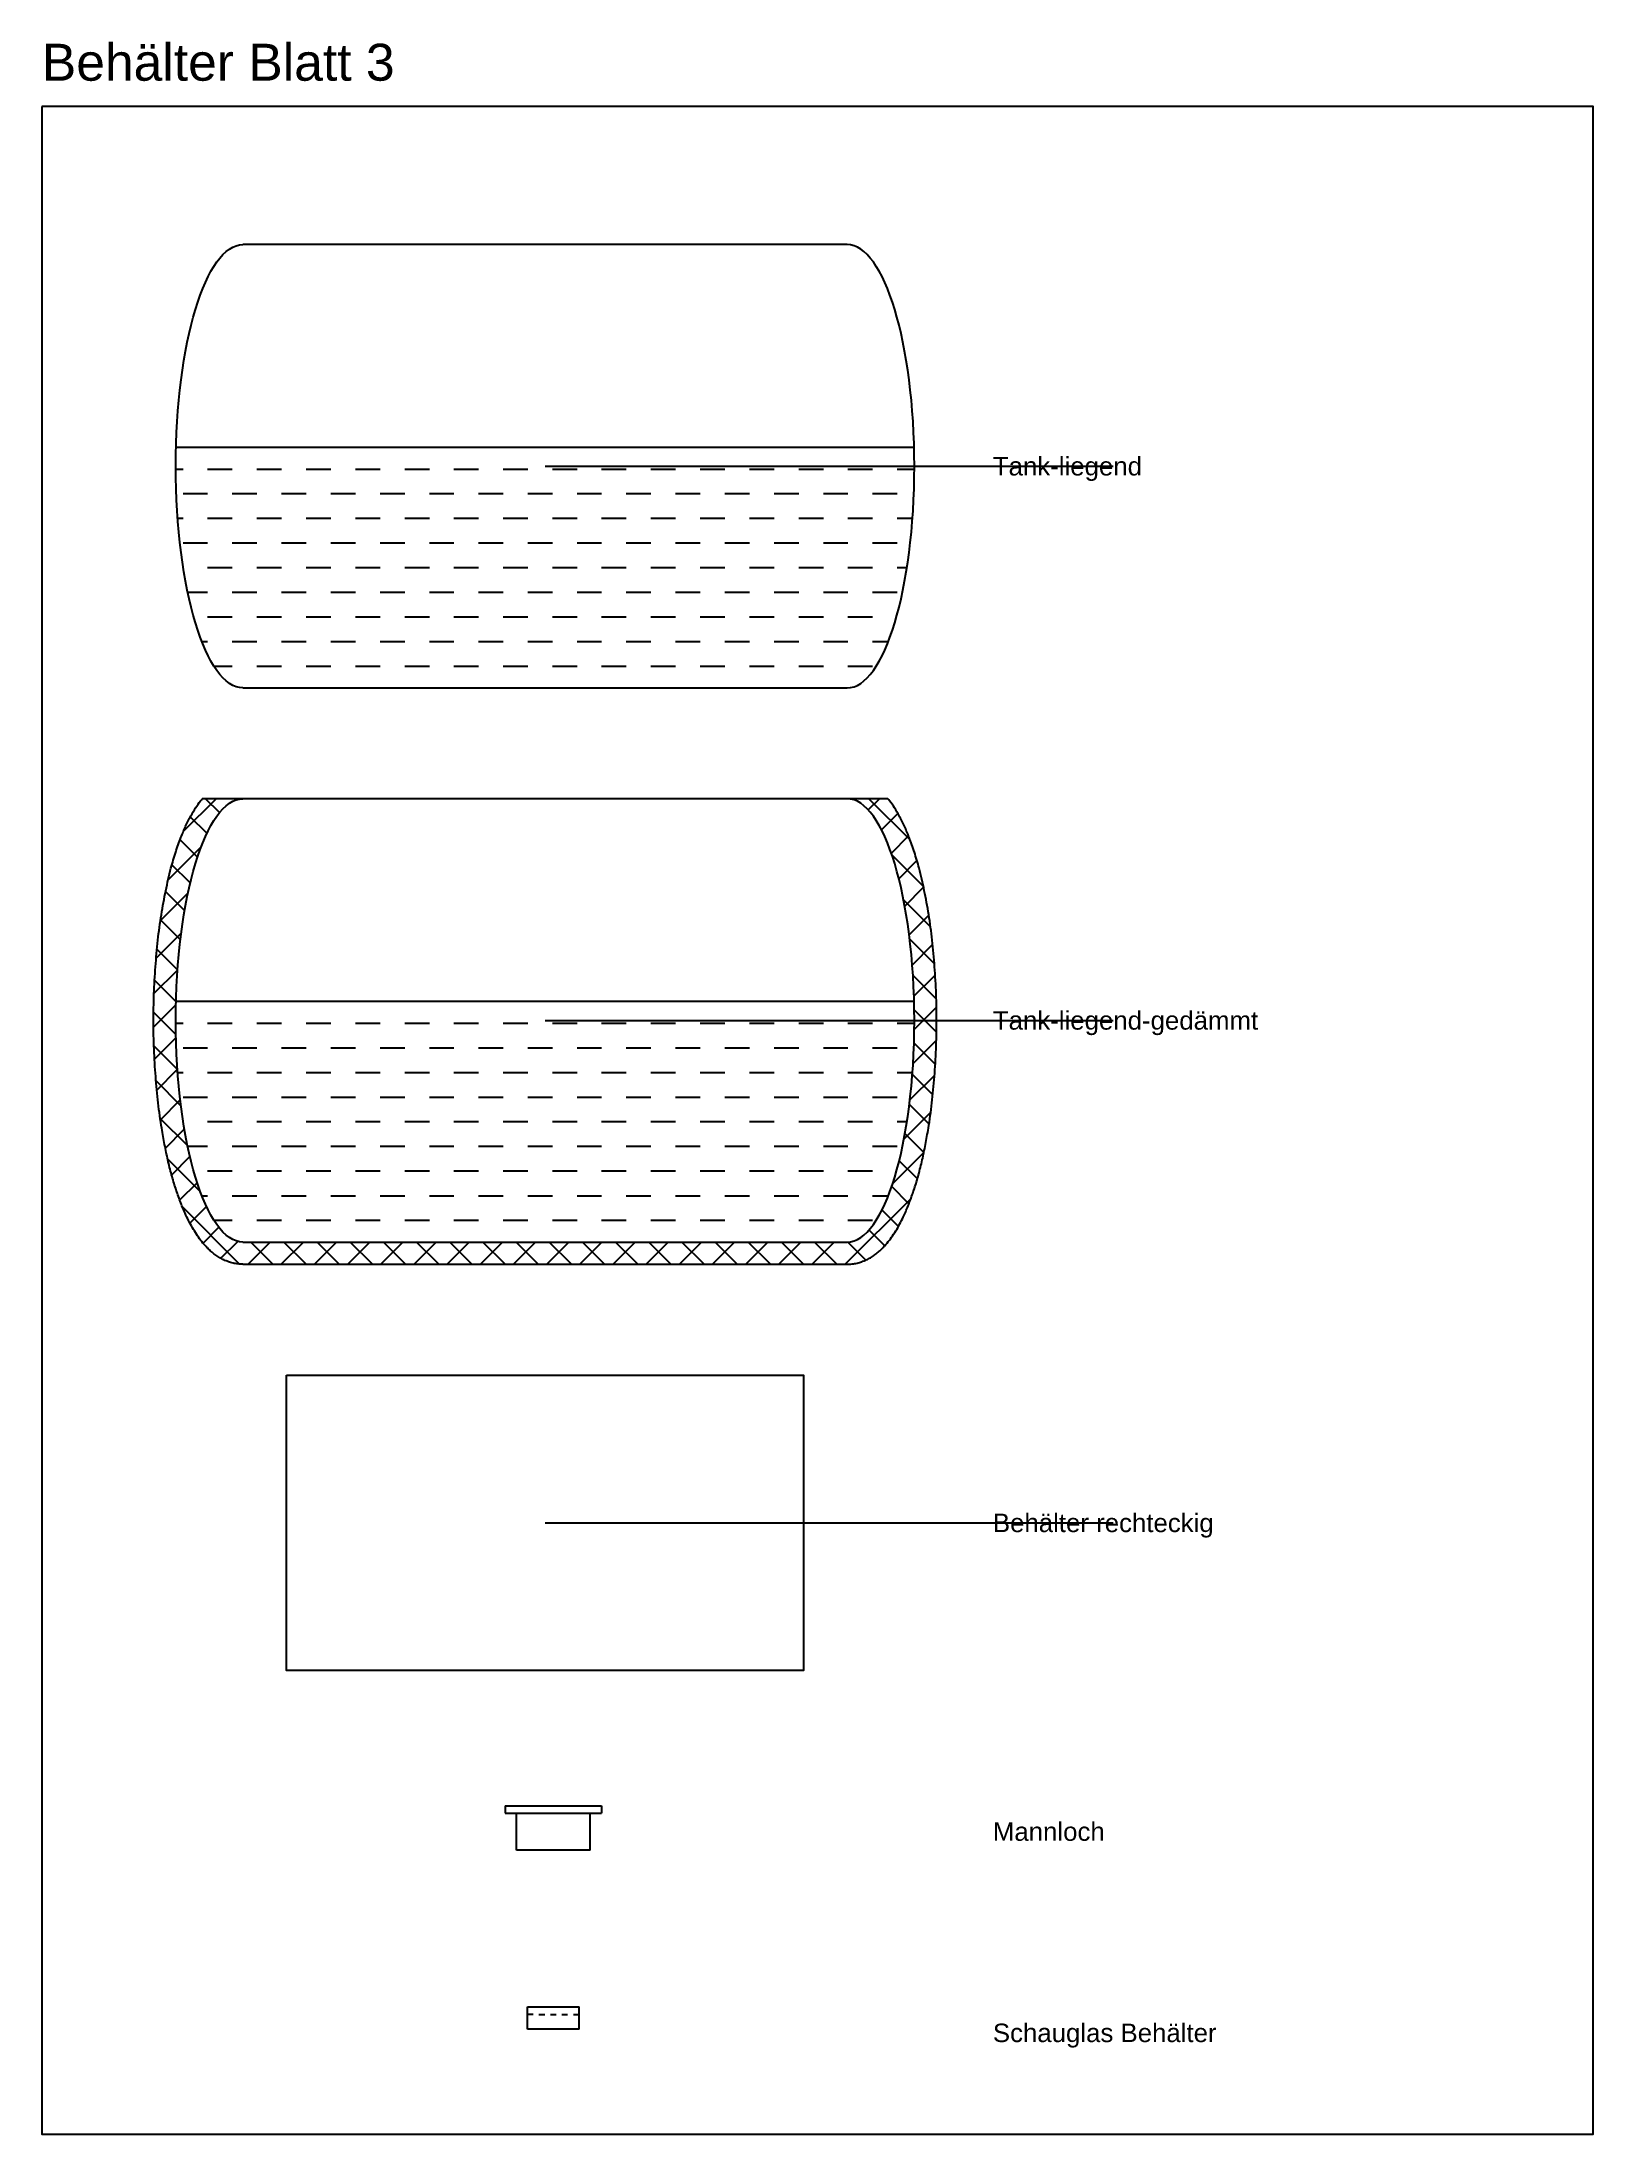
# Model space of a CAD drawing. Header units: millimetres. Extents: x 5800 to 16300, y -37466 to 14488.
# Drawn here: x 5800 to 16300, y -37466 to -23308 of the extents above; entities that cross this region are included whole.
import ezdxf
from ezdxf.enums import TextEntityAlignment as Align

# ---------------------------------------------------------------- set-up
doc = ezdxf.new("R2010")
doc.units = ezdxf.units.MM
doc.styles.get("Standard").update_dxf_attribs({"font": 'arial.ttf'})

msp = doc.modelspace()

# ---------------------------------------------------------------- texts
at = {"color": 7}
for s, p in [('Tank-liegend', (12237, -26180)), ('Tank-liegend-gedämmt', (12237, -29930)), ('Behälter rechteckig', (12237, -33330)), ('Mannloch', (12237, -35419)), ('Schauglas Behälter', (12237, -36781))]:
    msp.add_text(s, height=125, dxfattribs=at).set_placement(p, align=Align.MIDDLE_LEFT)
at = {"insert": (5800, -23448), "char_height": 250, "attachment_point": 4}
msp.add_mtext_dynamic_manual_height_columns('Behälter Blatt 3', width=4100.87, gutter_width=12.5, heights=[0], dxfattribs=at)

# ---------------------------------------------------------------- blocks, each defined once
blk = doc.blocks.new('Mannloch')
for p, q in [((-325, 300), (325, 300)), ((-325, 300), (-325, 250)), ((325, 300), (325, 250)), ((-325, 250), (325, 250)), ((-250, 0), (-250, 250)), ((250, 0), (250, 250)), ((250, 0), (-250, 0))]:
    blk.add_line(p, q)
blk = doc.blocks.new('Tank-liegend')
for p, q in [((2045, 1500), (-2045, 1500)), ((-2498, 130), (2498, 130)), ((-2500, -19), (-2450, -19)), ((-2284, -19), (-2117, -19)), ((-1950, -19), (-1784, -19)), ((-1617, -19), (-1450, -19)), ((-1283, -19), (-1117, -19)), ((-950, -19), (-783, -19)), ((-617, -19), (-450, -19)), ((-283, -19), (-117, -19)), ((50, -19), (217, -19)), ((383, -19), (550, -19)), ((717, -19), (883, -19)), ((1050, -19), (1217, -19)), ((1384, -19), (1550, -19)), ((1717, -19), (1884, -19)), ((2050, -19), (2217, -19)), ((2384, -19), (2500, -19)), ((-2450, -185), (-2284, -185)), ((-2117, -185), (-1950, -185)), ((-1784, -185), (-1617, -185)), ((-1450, -185), (-1283, -185)), ((-1117, -185), (-950, -185)), ((-783, -185), (-617, -185)), ((-450, -185), (-283, -185)), ((-117, -185), (50, -185)), ((217, -185), (383, -185)), ((550, -185), (717, -185)), ((883, -185), (1050, -185)), ((1217, -185), (1384, -185)), ((1550, -185), (1717, -185)), ((1884, -185), (2050, -185)), ((2217, -185), (2384, -185)), ((-2487, -352), (-2450, -352)), ((-2284, -352), (-2117, -352)), ((-1950, -352), (-1784, -352)), ((-1617, -352), (-1450, -352)), ((-1283, -352), (-1117, -352)), ((-950, -352), (-783, -352)), ((-617, -352), (-450, -352)), ((-283, -352), (-117, -352)), ((50, -352), (217, -352)), ((383, -352), (550, -352)), ((717, -352), (883, -352)), ((1050, -352), (1217, -352)), ((1384, -352), (1550, -352)), ((1717, -352), (1884, -352)), ((2050, -352), (2217, -352)), ((2384, -352), (2487, -352)), ((-2450, -519), (-2284, -519)), ((-2117, -519), (-1950, -519)), ((-1784, -519), (-1617, -519)), ((-1450, -519), (-1283, -519)), ((-1117, -519), (-950, -519)), ((-783, -519), (-617, -519)), ((-450, -519), (-283, -519)), ((-117, -519), (50, -519)), ((217, -519), (383, -519)), ((550, -519), (717, -519)), ((883, -519), (1050, -519)), ((1217, -519), (1384, -519)), ((1550, -519), (1717, -519)), ((1884, -519), (2050, -519)), ((2217, -519), (2384, -519)), ((-2284, -685), (-2117, -685)), ((-1950, -685), (-1784, -685)), ((-1617, -685), (-1450, -685)), ((-1283, -685), (-1117, -685)), ((-950, -685), (-783, -685)), ((-617, -685), (-450, -685)), ((-283, -685), (-117, -685)), ((50, -685), (217, -685)), ((383, -685), (550, -685)), ((717, -685), (883, -685)), ((1050, -685), (1217, -685)), ((1384, -685), (1550, -685)), ((1717, -685), (1884, -685)), ((2050, -685), (2217, -685)), ((2384, -685), (2450, -685)), ((-2419, -852), (-2284, -852)), ((-2117, -852), (-1950, -852)), ((-1784, -852), (-1617, -852)), ((-1450, -852), (-1283, -852)), ((-1117, -852), (-950, -852)), ((-783, -852), (-617, -852)), ((-450, -852), (-283, -852)), ((-117, -852), (50, -852)), ((217, -852), (383, -852)), ((550, -852), (717, -852)), ((883, -852), (1050, -852)), ((1217, -852), (1384, -852)), ((1550, -852), (1717, -852)), ((1884, -852), (2050, -852)), ((2217, -852), (2384, -852)), ((-2284, -1019), (-2117, -1019)), ((-1950, -1019), (-1784, -1019)), ((-1617, -1019), (-1450, -1019)), ((-1283, -1019), (-1117, -1019)), ((-950, -1019), (-783, -1019)), ((-617, -1019), (-450, -1019)), ((-283, -1019), (-117, -1019)), ((50, -1019), (217, -1019)), ((383, -1019), (550, -1019)), ((717, -1019), (883, -1019)), ((1050, -1019), (1217, -1019)), ((1384, -1019), (1550, -1019)), ((1717, -1019), (1884, -1019)), ((2050, -1019), (2217, -1019)), ((-2324, -1186), (-2284, -1186)), ((-2117, -1186), (-1950, -1186)), ((-1784, -1186), (-1617, -1186)), ((-1450, -1186), (-1283, -1186)), ((-1117, -1186), (-950, -1186)), ((-783, -1186), (-617, -1186)), ((-450, -1186), (-283, -1186)), ((-117, -1186), (50, -1186)), ((217, -1186), (383, -1186)), ((550, -1186), (717, -1186)), ((883, -1186), (1050, -1186)), ((1217, -1186), (1384, -1186)), ((1550, -1186), (1717, -1186)), ((1884, -1186), (2050, -1186)), ((2217, -1186), (2324, -1186)), ((-2242, -1352), (-2117, -1352)), ((-1950, -1352), (-1784, -1352)), ((-1617, -1352), (-1450, -1352)), ((-1283, -1352), (-1117, -1352)), ((-950, -1352), (-783, -1352)), ((-617, -1352), (-450, -1352)), ((-283, -1352), (-117, -1352)), ((50, -1352), (217, -1352)), ((383, -1352), (550, -1352)), ((717, -1352), (883, -1352)), ((1050, -1352), (1217, -1352)), ((1384, -1352), (1550, -1352)), ((1717, -1352), (1884, -1352)), ((2050, -1352), (2217, -1352))]:
    blk.add_line(p, q)
blk.add_lwpolyline([(-2045, -1500), (2045, -1500)])
at = {"extrusion": (0, 0, -1)}
blk.add_ellipse((-2045, 0), major_axis=(0, 1500), ratio=0.303135, start_param=3.141633, end_param=6.283189, dxfattribs=at)
blk.add_ellipse((2045, 0), major_axis=(0, 1500), ratio=0.303135, start_param=3.141629, end_param=6.283189)
blk = doc.blocks.new('Tank-liegend-gedämmt')
for p, q in [((-2447, 1280), (-2227, 1500)), ((2321, 1500), (-2321, 1500)), ((-2204, 1406), (-2298, 1500)), ((-2071, 1498), (-2074, 1500)), ((2188, 1425), (2263, 1500)), ((2471, 1221), (2192, 1500)), ((-2289, 1266), (-2401, 1378)), ((2277, 1290), (2388, 1401)), ((-2551, 952), (-2328, 1175)), ((-2353, 1105), (-2470, 1223)), ((2344, 1132), (2460, 1248)), ((-2402, 930), (-2525, 1053)), ((2561, 906), (2348, 1120)), ((2395, 959), (2517, 1081)), ((-2603, 675), (-2418, 860)), ((-2440, 744), (-2569, 872)), ((2435, 774), (2562, 901)), ((2609, 634), (2427, 816)), ((2465, 579), (2597, 712)), ((-2632, 421), (-2463, 590)), ((-2469, 548), (-2602, 681)), ((-2488, 343), (-2627, 482)), ((2635, 383), (2468, 550)), ((2486, 376), (2623, 513)), ((-2647, 182), (-2488, 341)), ((2648, 146), (2491, 303)), ((2497, 163), (2641, 306)), ((-2498, 129), (-2643, 273)), ((-2650, -45), (-2499, 106)), ((-2499, -95), (-2650, 56)), ((-2498, 130), (2498, 130)), ((2500, -59), (2649, 90)), ((2649, -80), (2500, 70)), ((-2643, -263), (-2499, -118)), ((-2500, -19), (-2450, -19)), ((-2284, -19), (-2117, -19)), ((-1950, -19), (-1784, -19)), ((-1617, -19), (-1450, -19)), ((-1283, -19), (-1117, -19)), ((-950, -19), (-783, -19)), ((-617, -19), (-450, -19)), ((-283, -19), (-117, -19)), ((50, -19), (217, -19)), ((383, -19), (550, -19)), ((717, -19), (883, -19)), ((1050, -19), (1217, -19)), ((1384, -19), (1550, -19)), ((1717, -19), (1884, -19)), ((2050, -19), (2217, -19)), ((2384, -19), (2500, -19)), ((2491, -292), (2648, -135)), ((-2489, -330), (-2647, -172)), ((-2450, -185), (-2284, -185)), ((-2117, -185), (-1950, -185)), ((-1784, -185), (-1617, -185)), ((-1450, -185), (-1283, -185)), ((-1117, -185), (-950, -185)), ((-783, -185), (-617, -185)), ((-450, -185), (-283, -185)), ((-117, -185), (50, -185)), ((217, -185), (383, -185)), ((550, -185), (717, -185)), ((883, -185), (1050, -185)), ((1217, -185), (1384, -185)), ((1550, -185), (1717, -185)), ((1884, -185), (2050, -185)), ((2217, -185), (2384, -185)), ((2641, -296), (2498, -153)), ((-2465, -578), (-2633, -410)), ((-2628, -472), (-2489, -333)), ((-2487, -352), (-2450, -352)), ((-2284, -352), (-2117, -352)), ((-1950, -352), (-1784, -352)), ((-1617, -352), (-1450, -352)), ((-1283, -352), (-1117, -352)), ((-950, -352), (-783, -352)), ((-617, -352), (-450, -352)), ((-283, -352), (-117, -352)), ((50, -352), (217, -352)), ((383, -352), (550, -352)), ((717, -352), (883, -352)), ((1050, -352), (1217, -352)), ((1384, -352), (1550, -352)), ((1717, -352), (1884, -352)), ((2050, -352), (2217, -352)), ((2384, -352), (2487, -352)), ((2470, -538), (2636, -372)), ((2624, -504), (2486, -366)), ((-2603, -672), (-2470, -538)), ((-2450, -519), (-2284, -519)), ((-2117, -519), (-1950, -519)), ((-1784, -519), (-1617, -519)), ((-1450, -519), (-1283, -519)), ((-1117, -519), (-950, -519)), ((-783, -519), (-617, -519)), ((-450, -519), (-283, -519)), ((-117, -519), (50, -519)), ((217, -519), (383, -519)), ((550, -519), (717, -519)), ((883, -519), (1050, -519)), ((1217, -519), (1384, -519)), ((1550, -519), (1717, -519)), ((1884, -519), (2050, -519)), ((2217, -519), (2384, -519)), ((-2421, -847), (-2605, -663)), ((-2284, -685), (-2117, -685)), ((-1950, -685), (-1784, -685)), ((-1617, -685), (-1450, -685)), ((-1283, -685), (-1117, -685)), ((-950, -685), (-783, -685)), ((-617, -685), (-450, -685)), ((-283, -685), (-117, -685)), ((50, -685), (217, -685)), ((383, -685), (550, -685)), ((717, -685), (883, -685)), ((1050, -685), (1217, -685)), ((1384, -685), (1550, -685)), ((1717, -685), (1884, -685)), ((2050, -685), (2217, -685)), ((2384, -685), (2450, -685)), ((2429, -803), (2610, -622)), ((2599, -703), (2466, -570)), ((-2570, -864), (-2442, -735)), ((2564, -893), (2436, -765)), ((-2334, -1158), (-2554, -938)), ((-2527, -1045), (-2404, -922)), ((-2419, -852), (-2284, -852)), ((-2117, -852), (-1950, -852)), ((-1784, -852), (-1617, -852)), ((-1450, -852), (-1283, -852)), ((-1117, -852), (-950, -852)), ((-783, -852), (-617, -852)), ((-450, -852), (-283, -852)), ((-117, -852), (50, -852)), ((217, -852), (383, -852)), ((550, -852), (717, -852)), ((883, -852), (1050, -852)), ((1217, -852), (1384, -852)), ((1550, -852), (1717, -852)), ((1884, -852), (2050, -852)), ((2217, -852), (2384, -852)), ((2353, -1104), (2564, -893)), ((2520, -1073), (2397, -950)), ((-2473, -1215), (-2355, -1098)), ((-2284, -1019), (-2117, -1019)), ((-1950, -1019), (-1784, -1019)), ((-1617, -1019), (-1450, -1019)), ((-1283, -1019), (-1117, -1019)), ((-950, -1019), (-783, -1019)), ((-617, -1019), (-450, -1019)), ((-283, -1019), (-117, -1019)), ((50, -1019), (217, -1019)), ((383, -1019), (550, -1019)), ((717, -1019), (883, -1019)), ((1050, -1019), (1217, -1019)), ((1384, -1019), (1550, -1019)), ((1717, -1019), (1884, -1019)), ((2050, -1019), (2217, -1019)), ((2463, -1241), (2346, -1124)), ((-2068, -1649), (-2455, -1262)), ((-2404, -1371), (-2292, -1259)), ((-2324, -1186), (-2284, -1186)), ((-2117, -1186), (-1950, -1186)), ((-1784, -1186), (-1617, -1186)), ((-1450, -1186), (-1283, -1186)), ((-1117, -1186), (-950, -1186)), ((-783, -1186), (-617, -1186)), ((-450, -1186), (-283, -1186)), ((-117, -1186), (50, -1186)), ((217, -1186), (383, -1186)), ((550, -1186), (717, -1186)), ((883, -1186), (1050, -1186)), ((1217, -1186), (1384, -1186)), ((1550, -1186), (1717, -1186)), ((1884, -1186), (2050, -1186)), ((2031, -1650), (2477, -1204)), ((2217, -1186), (2324, -1186)), ((-2315, -1507), (-2209, -1400)), ((-2242, -1352), (-2117, -1352)), ((-1950, -1352), (-1784, -1352)), ((-1617, -1352), (-1450, -1352)), ((-1283, -1352), (-1117, -1352)), ((-950, -1352), (-783, -1352)), ((-617, -1352), (-450, -1352)), ((-283, -1352), (-117, -1352)), ((50, -1352), (217, -1352)), ((383, -1352), (550, -1352)), ((717, -1352), (883, -1352)), ((1050, -1352), (1217, -1352)), ((1384, -1352), (1550, -1352)), ((1717, -1352), (1884, -1352)), ((2050, -1352), (2217, -1352)), ((2392, -1394), (2281, -1283)), ((-2194, -1610), (-2080, -1496)), ((-2010, -1650), (-1860, -1500)), ((-1842, -1650), (-1992, -1500)), ((-1785, -1650), (-1635, -1500)), ((-1618, -1650), (-1768, -1500)), ((-1561, -1650), (-1411, -1500)), ((-1393, -1650), (-1543, -1500)), ((-1336, -1650), (-1186, -1500)), ((-1169, -1650), (-1319, -1500)), ((-1112, -1650), (-962, -1500)), ((-944, -1650), (-1094, -1500)), ((-887, -1650), (-737, -1500)), ((-720, -1650), (-870, -1500)), ((-663, -1650), (-513, -1500)), ((-495, -1650), (-645, -1500)), ((-438, -1650), (-288, -1500)), ((-271, -1650), (-421, -1500)), ((-214, -1650), (-64, -1500)), ((-46, -1650), (-196, -1500)), ((11, -1650), (161, -1500)), ((178, -1650), (28, -1500)), ((235, -1650), (385, -1500)), ((403, -1650), (253, -1500)), ((460, -1650), (610, -1500)), ((627, -1650), (477, -1500)), ((684, -1650), (834, -1500)), ((852, -1650), (702, -1500)), ((909, -1650), (1059, -1500)), ((1076, -1650), (926, -1500)), ((1133, -1650), (1283, -1500)), ((1301, -1650), (1151, -1500)), ((1358, -1650), (1508, -1500)), ((1525, -1650), (1375, -1500)), ((1582, -1650), (1732, -1500)), ((1750, -1650), (1600, -1500)), ((1807, -1650), (1957, -1500)), ((1974, -1650), (1824, -1500)), ((2171, -1622), (2049, -1500)), ((2299, -1525), (2193, -1419))]:
    blk.add_line(p, q)
for points in [[(-2045, -1500), (2045, -1500)], [(-2045, -1650), (2045, -1650)]]:
    blk.add_lwpolyline(points)
at = {"extrusion": (0, 0, -1)}
blk.add_ellipse((-2045, 0), major_axis=(0, 1500), ratio=0.303135, start_param=3.141633, end_param=6.283189, dxfattribs=at)
blk.add_ellipse((2045, 0), major_axis=(0, 1500), ratio=0.303135, start_param=3.141629, end_param=6.283189)
for points, knots in [([(-2045, -1650), (-2057, -1650), (-2068, -1649), (-2090, -1647), (-2101, -1645), (-2123, -1640), (-2133, -1637), (-2154, -1629), (-2164, -1625), (-2184, -1616), (-2193, -1611), (-2211, -1600), (-2220, -1594), (-2237, -1582), (-2246, -1575), (-2262, -1562), (-2270, -1555), (-2285, -1540), (-2292, -1533), (-2310, -1513), (-2321, -1500), (-2341, -1474), (-2350, -1461), (-2369, -1432), (-2378, -1418), (-2396, -1387), (-2404, -1371), (-2421, -1339), (-2429, -1322), (-2448, -1279), (-2459, -1252), (-2480, -1196), (-2490, -1167), (-2510, -1107), (-2519, -1076), (-2537, -1012), (-2545, -979), (-2561, -910), (-2568, -876), (-2582, -804), (-2588, -767), (-2604, -674), (-2612, -617), (-2625, -500), (-2631, -440), (-2640, -319), (-2644, -257), (-2649, -133), (-2650, -71), (-2650, 54), (-2649, 116), (-2645, 240), (-2641, 302), (-2632, 424), (-2627, 484), (-2614, 601), (-2606, 659), (-2588, 771), (-2578, 825), (-2556, 930), (-2545, 981), (-2522, 1067), (-2511, 1103), (-2489, 1172), (-2477, 1205), (-2454, 1264), (-2444, 1289), (-2421, 1339), (-2409, 1362), (-2387, 1403), (-2376, 1421), (-2355, 1455), (-2343, 1471), (-2328, 1491), (-2324, 1496), (-2321, 1500)], [3.141633, 3.141633, 3.141633, 3.141633, 3.177196, 3.177196, 3.21276, 3.21276, 3.248324, 3.248324, 3.283888, 3.283888, 3.319452, 3.319452, 3.355015, 3.355015, 3.390579, 3.390579, 3.426143, 3.426143, 3.461707, 3.461707, 3.516461, 3.516461, 3.571215, 3.571215, 3.62597, 3.62597, 3.680724, 3.680724, 3.735478, 3.735478, 3.8166, 3.8166, 3.897722, 3.897722, 3.978844, 3.978844, 4.059966, 4.059966, 4.141088, 4.141088, 4.22221, 4.22221, 4.343379, 4.343379, 4.464548, 4.464548, 4.585718, 4.585718, 4.706887, 4.706887, 4.828056, 4.828056, 4.949226, 4.949226, 5.070395, 5.070395, 5.191565, 5.191565, 5.312734, 5.312734, 5.433903, 5.433903, 5.527408, 5.527408, 5.620913, 5.620913, 5.699259, 5.699259, 5.777606, 5.777606, 5.842361, 5.842361, 5.907115, 5.907115, 5.926145, 5.926145, 5.926145, 5.926145]), ([(2045, -1650), (2057, -1650), (2068, -1649), (2090, -1647), (2101, -1645), (2123, -1640), (2133, -1637), (2154, -1629), (2164, -1625), (2184, -1616), (2193, -1611), (2211, -1600), (2220, -1594), (2237, -1582), (2246, -1575), (2262, -1562), (2270, -1555), (2285, -1540), (2292, -1533), (2310, -1513), (2321, -1500), (2341, -1474), (2350, -1461), (2369, -1432), (2378, -1418), (2396, -1387), (2404, -1371), (2421, -1339), (2429, -1322), (2448, -1279), (2459, -1252), (2480, -1196), (2490, -1167), (2510, -1107), (2519, -1076), (2537, -1012), (2545, -979), (2561, -910), (2568, -876), (2582, -804), (2588, -767), (2604, -674), (2611, -617), (2625, -500), (2631, -440), (2640, -319), (2644, -257), (2649, -133), (2650, -71), (2650, 54), (2649, 116), (2645, 240), (2641, 302), (2632, 424), (2627, 484), (2614, 601), (2606, 659), (2588, 771), (2578, 825), (2556, 930), (2545, 981), (2522, 1067), (2511, 1103), (2489, 1172), (2477, 1205), (2454, 1264), (2444, 1289), (2421, 1339), (2409, 1362), (2387, 1403), (2376, 1421), (2355, 1455), (2343, 1471), (2328, 1491), (2324, 1496), (2321, 1500)], [3.141629, 3.141629, 3.141629, 3.141629, 3.177193, 3.177193, 3.212756, 3.212756, 3.24832, 3.24832, 3.283884, 3.283884, 3.319448, 3.319448, 3.355011, 3.355011, 3.390575, 3.390575, 3.426139, 3.426139, 3.461703, 3.461703, 3.516456, 3.516456, 3.57121, 3.57121, 3.625964, 3.625964, 3.680718, 3.680718, 3.735472, 3.735472, 3.816593, 3.816593, 3.897715, 3.897715, 3.978836, 3.978836, 4.059957, 4.059957, 4.141079, 4.141079, 4.2222, 4.2222, 4.343368, 4.343368, 4.464537, 4.464537, 4.585706, 4.585706, 4.706874, 4.706874, 4.828043, 4.828043, 4.949211, 4.949211, 5.07038, 5.07038, 5.191548, 5.191548, 5.312717, 5.312717, 5.433886, 5.433886, 5.527392, 5.527392, 5.620898, 5.620898, 5.699246, 5.699246, 5.777594, 5.777594, 5.842349, 5.842349, 5.907105, 5.907105, 5.926145, 5.926145, 5.926145, 5.926145])]:
    blk.add_open_spline(points, degree=3, knots=knots)
blk = doc.blocks.new('Schauglas Behälter')
for p, q in [((-175, 0), (-175, 150)), ((-175, 150), (175, 150)), ((175, 0), (175, 150)), ((-136, 100), (-175, 100)), ((175, 0), (-175, 0)), ((-97, 100), (-58, 100)), ((-19, 100), (19, 100)), ((58, 100), (97, 100)), ((136, 100), (175, 100))]:
    blk.add_line(p, q)
blk = doc.blocks.new('Behälter rechteckig')
blk.add_lwpolyline([(-1750, 1000), (1750, 1000), (1750, -1000), (-1750, -1000)], close=True)

# ---------------------------------------------------------------- linework, layer by layer
for p, q in [((9206, -26180), (13051, -26180)), ((9206, -29930), (13051, -29930)), ((9206, -33330), (13051, -33330))]:
    msp.add_line(p, q)
msp.add_lwpolyline([(5800, -23746), (5800, -37466), (16300, -37466), (16300, -23746), (5800, -23746)])

# ---------------------------------------------------------------- block references
for name, p in [('Tank-liegend', (9206, -26180)), ('Tank-liegend-gedämmt', (9206, -29930)), ('Behälter rechteckig', (9206, -33330)), ('Mannloch', (9262, -35544)), ('Schauglas Behälter', (9262, -36756))]:
    msp.add_blockref(name, p)

msp.set_redraw_order([(e.dxf.handle, doc.entitydb.next_handle()) for e in msp.query("TEXT MTEXT ATTDEF DIMENSION ARC_DIMENSION")])  # texts and dimensions are drawn at this point

doc.saveas('drawing.dxf')
